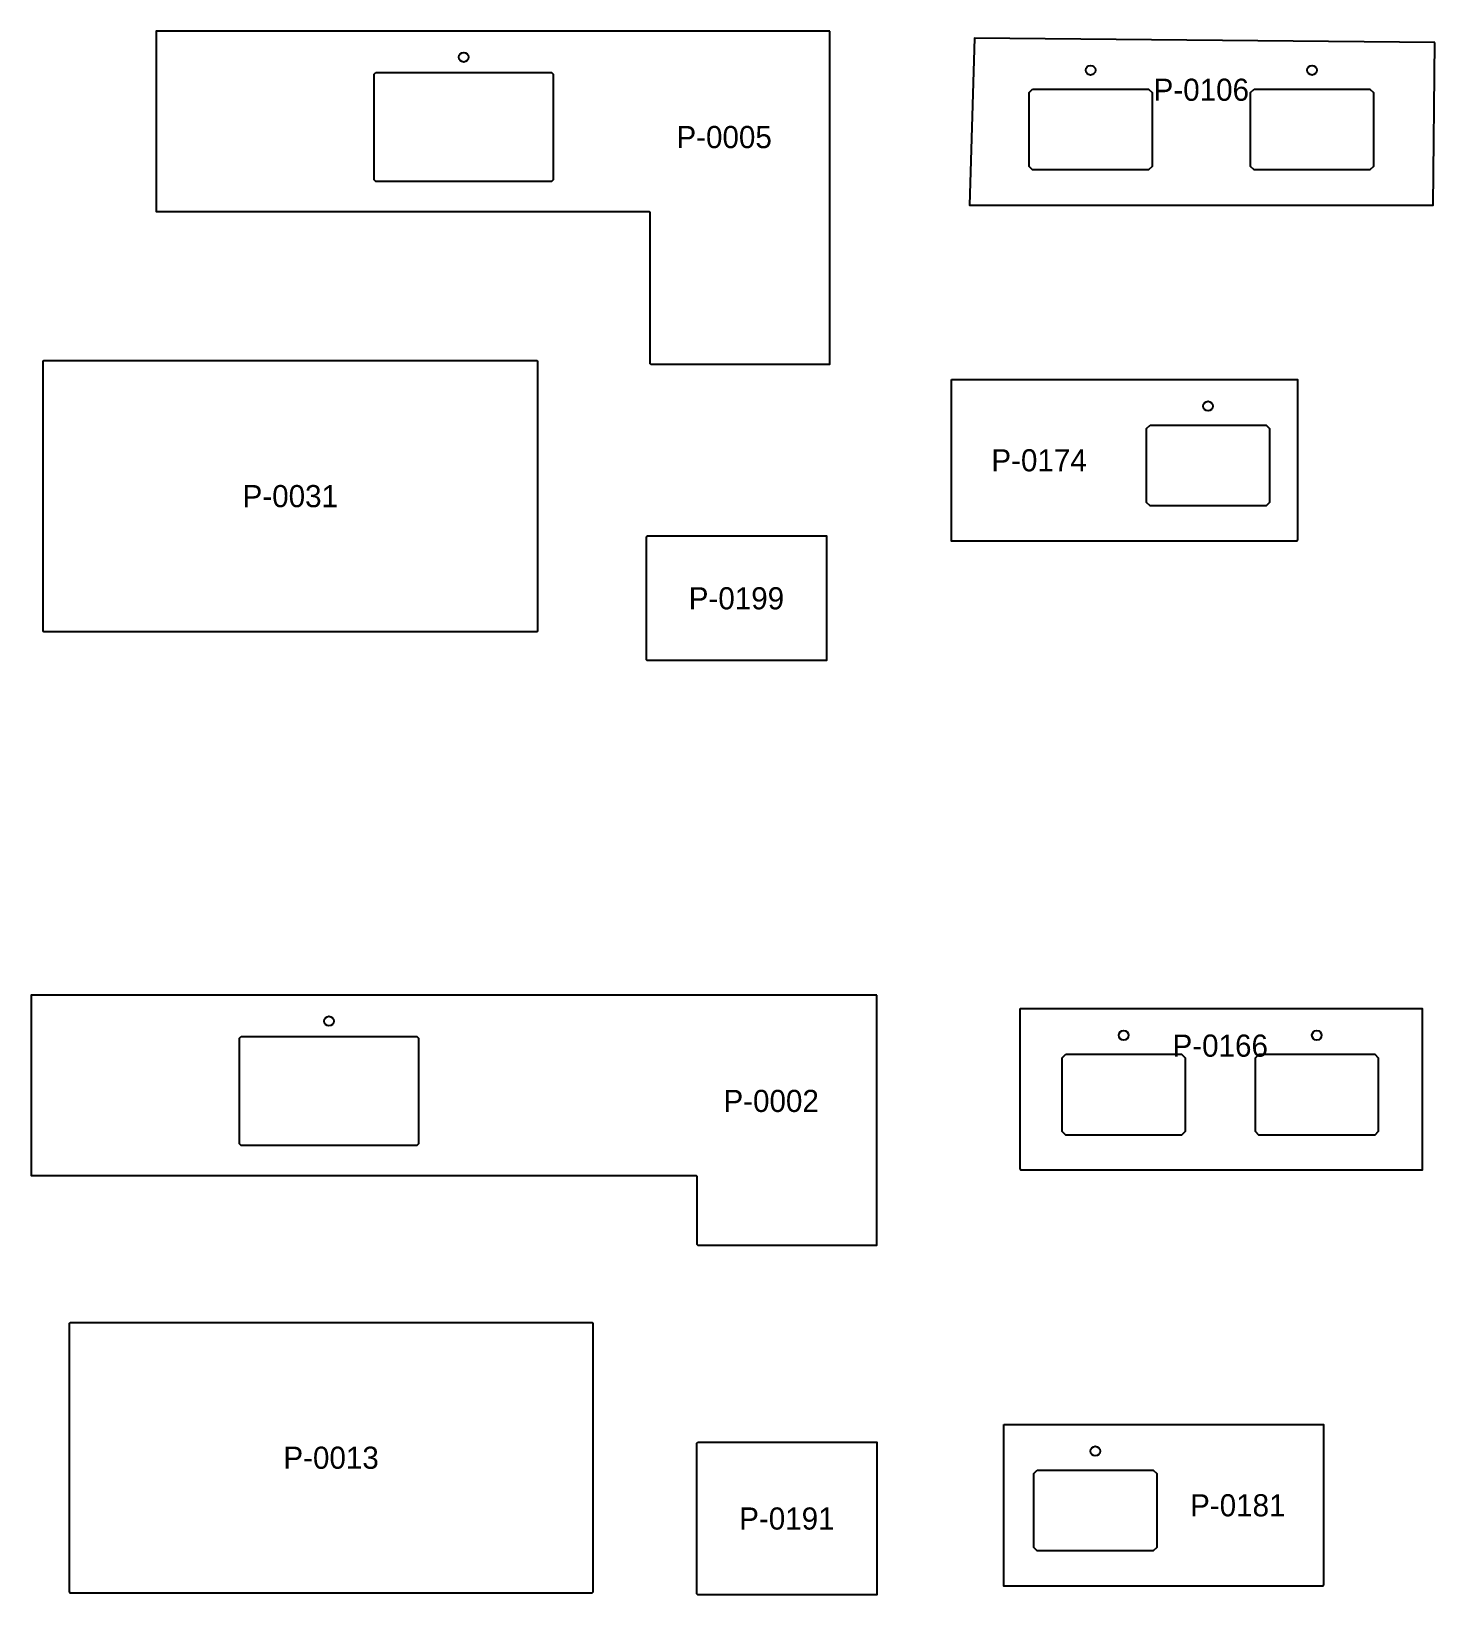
# Model space of a CAD drawing. Header units: millimetres. Extents: x -162346 to -102314, y -153508 to -130299.
# Drawn here: x -107578 to -102504, y -152189 to -146539 of the extents above; entities that cross this region are included whole.
import ezdxf
from ezdxf.enums import TextEntityAlignment as Align

# ---------------------------------------------------------------- set-up
doc = ezdxf.new("R2010")
doc.units = ezdxf.units.MM
for name, color, linetype in [('HOLES', 7, 'Continuous'), ('NUMBERS', 7, 'Continuous'), ('OUTER', 7, 'Continuous')]:
    doc.layers.add(name, color=color, linetype=linetype)

msp = doc.modelspace()

# ---------------------------------------------------------------- texts
at = {"layer": 'NUMBERS'}
for s, p in [('P-0106', (-103347.8, -146750.3)), ('P-0005', (-105073.1, -146921.3)), ('P-0174', (-103934.4, -148089.3)), ('P-0031', (-106641.6, -148218.8)), ('P-0199', (-105028.6, -148588)), ('P-0166', (-103279.4, -150204.5)), ('P-0002', (-104903.1, -150404.3)), ('P-0013', (-106494.2, -151693.6)), ('P-0181', (-103215.9, -151865.5)), ('P-0191', (-104846.2, -151913.3))]:
    msp.add_text(s, height=80, dxfattribs=at).set_placement(p, align=Align.MIDDLE_CENTER)

# ---------------------------------------------------------------- linework, layer by layer
at = {"layer": 'HOLES'}
for points in [[(-106332.3, -146688.3), (-105697.3, -146688.3), (-105691, -146694.6), (-105691, -147075.6), (-105697.3, -147082), (-106332.3, -147082), (-106338.7, -147075.6), (-106338.7, -146694.6)], [(-103957.9, -146747.9), (-103538.8, -146747.9), (-103526.1, -146760.6), (-103526.1, -147027.3), (-103538.8, -147040), (-103957.9, -147040), (-103970.6, -147027.3), (-103970.6, -146760.6)], [(-103157.1, -146747.9), (-102738, -146747.9), (-102725.3, -146760.6), (-102725.3, -147027.3), (-102738, -147040), (-103157.1, -147040), (-103169.8, -147027.3), (-103169.8, -146760.6)], [(-103532.9, -147962), (-103113.8, -147962), (-103101.1, -147974.7), (-103101.1, -148241.4), (-103113.8, -148254.1), (-103532.9, -148254.1), (-103545.6, -148241.4), (-103545.6, -147974.7)], [(-106819.4, -150171.5), (-106184.4, -150171.5), (-106178.1, -150177.9), (-106178.1, -150558.9), (-106184.4, -150565.2), (-106819.4, -150565.2), (-106825.8, -150558.9), (-106825.8, -150177.9)], [(-103838.2, -150235.5), (-103419.1, -150235.5), (-103406.4, -150248.2), (-103406.4, -150514.9), (-103419.1, -150527.6), (-103838.2, -150527.6), (-103850.9, -150514.9), (-103850.9, -150248.2)], [(-103139.7, -150235.5), (-102720.6, -150235.5), (-102707.9, -150248.2), (-102707.9, -150514.9), (-102720.6, -150527.6), (-103139.7, -150527.6), (-103152.4, -150514.9), (-103152.4, -150248.2)], [(-103940.9, -151738.2), (-103521.8, -151738.2), (-103509.1, -151750.9), (-103509.1, -152017.6), (-103521.8, -152030.3), (-103940.9, -152030.3), (-103953.6, -152017.6), (-103953.6, -151750.9)]]:
    msp.add_lwpolyline(points, close=True, dxfattribs=at)
for centre in [(-106014.8, -146632.7), (-103748.3, -146679.7), (-102947.5, -146679.7), (-103323.4, -147893.7), (-106501.9, -150116), (-103628.7, -150167.2), (-102930.2, -150167.2), (-103731.3, -151669.9)]:
    msp.add_circle(centre, 17.5, dxfattribs=at)
at = {"layer": 'OUTER'}
for points in [[(-104690.9, -146539), (-107126.1, -146539), (-107126.1, -147189.9), (-105344.9, -147189.9), (-105341.7, -147193.1), (-105341.7, -147739.2), (-105338.6, -147742.4), (-104690.9, -147742.4)], [(-102503.8, -146579.8), (-104167.5, -146564.1), (-104186.5, -147167), (-102509.4, -147167)], [(-105749.4, -147729.9), (-107533.8, -147729.9), (-107536.9, -147733.1), (-107536.9, -148704.5), (-107533.8, -148707.6), (-105749.4, -148707.6), (-105746.2, -148704.5), (-105746.2, -147733.1)], [(-104250.5, -147796.9), (-102999.5, -147796.9), (-102999.5, -148377.9), (-103002.7, -148381.1), (-104250.5, -148381.1)], [(-105350.9, -148362.6), (-104703.2, -148362.6), (-104703.2, -148813.4), (-105350.9, -148813.4), (-105354, -148810.2), (-105354, -148365.7)], [(-104520.7, -150022.3), (-107578.3, -150022.3), (-107578.3, -150673.2), (-105174.8, -150673.2), (-105171.6, -150676.3), (-105171.6, -150922.4), (-105168.4, -150925.6), (-104520.7, -150925.6)], [(-104003.3, -150070.4), (-102549.2, -150070.4), (-102549.2, -150654.6), (-104000.1, -150654.6), (-104003.3, -150651.4)], [(-107437.2, -151204.7), (-105551.3, -151204.7), (-105548.1, -151207.9), (-105548.1, -152179.4), (-105551.3, -152182.6), (-107437.2, -152182.6), (-107440.4, -152179.4), (-107440.4, -151207.9)], [(-104061.5, -151573.1), (-102905.8, -151573.1), (-102905.8, -152154.1), (-102909, -152157.3), (-104061.5, -152157.3)], [(-105168.4, -151637.8), (-104520.7, -151637.8), (-104520.7, -152188.7), (-105168.4, -152188.7), (-105171.6, -152185.5), (-105171.6, -151641)]]:
    msp.add_lwpolyline(points, close=True, dxfattribs=at)

msp.set_redraw_order([(e.dxf.handle, doc.entitydb.next_handle()) for e in msp.query("TEXT MTEXT ATTDEF DIMENSION ARC_DIMENSION")])  # texts and dimensions are drawn at this point

doc.saveas('drawing.dxf')
